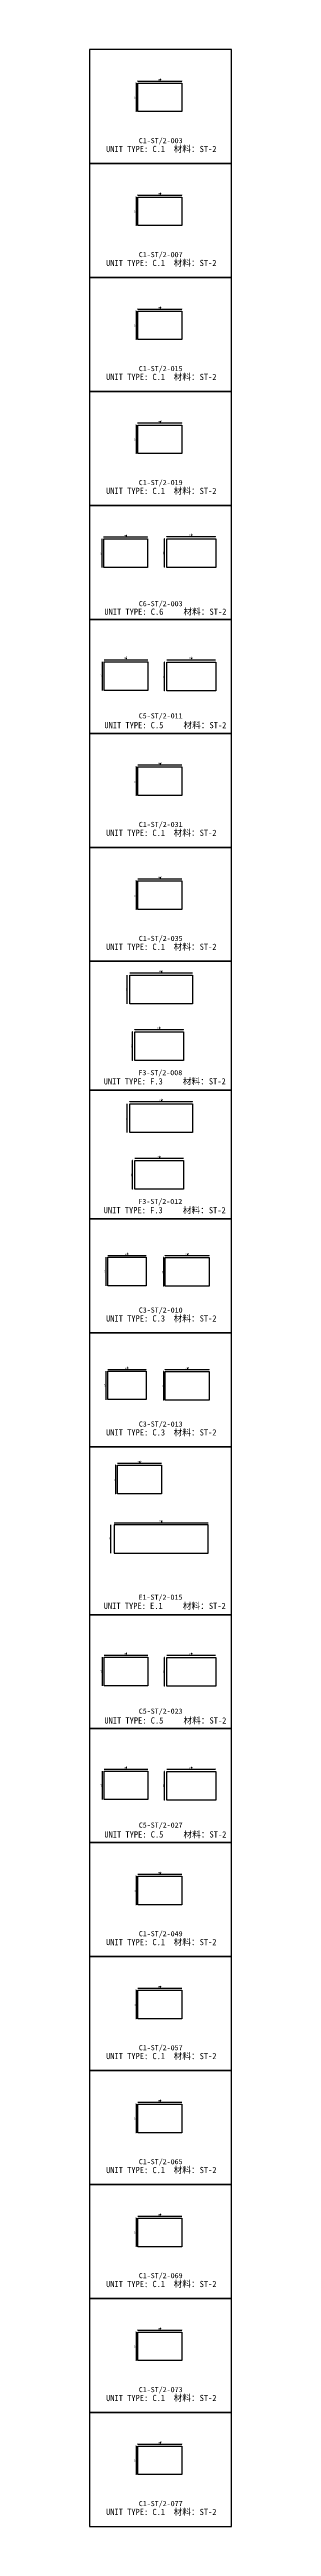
# Model space of a CAD drawing. Header units: millimetres. Extents: x -46966 to 138077, y -48408 to 2116.
# Drawn here: x 68947 to 71739, y -48408 to 47 of the extents above; entities that cross this region are included whole.
import ezdxf
from ezdxf.enums import TextEntityAlignment as Align

# ---------------------------------------------------------------- set-up
doc = ezdxf.new("R2010")
doc.units = ezdxf.units.MM
doc.layers.add('PART_NUMBER', color=3, linetype='Continuous')
doc.styles.add('样式 1', font='')
doc.styles.get('样式 1').set_extended_font_data('NSimSun')
doc.dimstyles.new('副本 ISO-25', dxfattribs={"dimtxt": 25, "dimasz": 10, "dimexe": 1.5, "dimexo": 0.5, "dimtad": 1, "dimlfac": 0.03937, "dimlunit": 5, "dimtxsty": '样式 1', "dimblk": 'ARCHTICK', "dimcen": 2.5, "dimclrd": 256, "dimclrt": 1, "dimazin": 3, "dimtfac": 1, "dimtmove": 0, "dimatfit": 3, "dimfxlon": 1})

# ---------------------------------------------------------------- blocks, each defined once
blk = doc.blocks.new('_ArchTick')
at = {"color": 0, "linetype": 'ByBlock', "const_width": 0.15}
blk.add_lwpolyline([(-0.5, -0.5), (0.5, 0.5)], dxfattribs=at)
blk = doc.blocks.new('*D1265')
at = {"color": 0, "lineweight": -2, "transparency": 16777216}
for p, q in [((69899, -571), (69899, -568)), ((70760, -571), (70760, -568))]:
    blk.add_line(p, q, dxfattribs=at)
at = {"lineweight": -2, "transparency": 16777216}
blk.add_line((69899, -570), (70760, -570), dxfattribs=at)
at = {"layer": 'Defpoints', "color": 0, "transparency": 16777216}
for p in [(69899, -609), (70760, -570), (70760, -609)]:
    blk.add_point(p, dxfattribs=at)
at = {"lineweight": -2, "transparency": 16777216, "xscale": 10, "yscale": 10, "zscale": 10, "rotation": 180}
blk.add_blockref('_ArchTick', (69899, -570), dxfattribs=at)
at = {"lineweight": -2, "transparency": 16777216, "xscale": 10, "yscale": 10, "zscale": 10}
blk.add_blockref('_ArchTick', (70760, -570), dxfattribs=at)
at = {"color": 1, "transparency": 16777216, "insert": (70329, -541), "char_height": 25, "attachment_point": 5, "style": '样式 1'}
blk.add_mtext('\\A1;33{\\H1x;\\S7/8;}"', dxfattribs=at)
blk = doc.blocks.new('*D1266')
at = {"color": 0, "lineweight": -2, "transparency": 16777216}
for p, q in [((69863, -609), (69861, -609)), ((69863, -1168), (69861, -1168))]:
    blk.add_line(p, q, dxfattribs=at)
at = {"lineweight": -2, "transparency": 16777216}
blk.add_line((69862, -609), (69862, -1168), dxfattribs=at)
at = {"layer": 'Defpoints', "color": 0, "transparency": 16777216}
for p in [(69899, -609), (69862, -1168), (69899, -1168)]:
    blk.add_point(p, dxfattribs=at)
at = {"lineweight": -2, "transparency": 16777216, "xscale": 10, "yscale": 10, "zscale": 10}
for p, rotation in [((69862, -609), 90), ((69862, -1168), 270)]:
    blk.add_blockref('_ArchTick', p, dxfattribs=dict(at, rotation=rotation))
at = {"color": 1, "transparency": 16777216, "insert": (69849, -889), "char_height": 25, "attachment_point": 5, "rotation": 90, "style": '样式 1'}
blk.add_mtext('\\A1;22"', dxfattribs=at)
blk = doc.blocks.new('*D1389')
at = {"color": 0, "lineweight": -2, "transparency": 16777216}
for p, q in [((69899, -2800), (69899, -2798)), ((70760, -2800), (70760, -2798))]:
    blk.add_line(p, q, dxfattribs=at)
at = {"lineweight": -2, "transparency": 16777216}
blk.add_line((69899, -2799), (70760, -2799), dxfattribs=at)
at = {"layer": 'Defpoints', "color": 0, "transparency": 16777216}
for p in [(69899, -2839), (70760, -2799), (70760, -2839)]:
    blk.add_point(p, dxfattribs=at)
at = {"lineweight": -2, "transparency": 16777216, "xscale": 10, "yscale": 10, "zscale": 10, "rotation": 180}
blk.add_blockref('_ArchTick', (69899, -2799), dxfattribs=at)
at = {"lineweight": -2, "transparency": 16777216, "xscale": 10, "yscale": 10, "zscale": 10}
blk.add_blockref('_ArchTick', (70760, -2799), dxfattribs=at)
at = {"color": 1, "transparency": 16777216, "insert": (70329, -2770), "char_height": 25, "attachment_point": 5, "style": '样式 1'}
blk.add_mtext('\\A1;33{\\H1x;\\S7/8;}"', dxfattribs=at)
blk = doc.blocks.new('*D1390')
at = {"color": 0, "lineweight": -2, "transparency": 16777216}
for p, q in [((69863, -2839), (69861, -2839)), ((69863, -3398), (69861, -3398))]:
    blk.add_line(p, q, dxfattribs=at)
at = {"lineweight": -2, "transparency": 16777216}
blk.add_line((69862, -2839), (69862, -3398), dxfattribs=at)
at = {"layer": 'Defpoints', "color": 0, "transparency": 16777216}
for p in [(69899, -2839), (69862, -3398), (69899, -3398)]:
    blk.add_point(p, dxfattribs=at)
at = {"lineweight": -2, "transparency": 16777216, "xscale": 10, "yscale": 10, "zscale": 10}
for p, rotation in [((69862, -2839), 90), ((69862, -3398), 270)]:
    blk.add_blockref('_ArchTick', p, dxfattribs=dict(at, rotation=rotation))
at = {"color": 1, "transparency": 16777216, "insert": (69849, -3118), "char_height": 25, "attachment_point": 5, "rotation": 90, "style": '样式 1'}
blk.add_mtext('\\A1;22"', dxfattribs=at)
blk = doc.blocks.new('*D1246')
at = {"color": 0, "lineweight": -2, "transparency": 16777216}
for p, q in [((69899, -5030), (69899, -5027)), ((70760, -5030), (70760, -5027))]:
    blk.add_line(p, q, dxfattribs=at)
at = {"lineweight": -2, "transparency": 16777216}
blk.add_line((69899, -5029), (70760, -5029), dxfattribs=at)
at = {"layer": 'Defpoints', "color": 0, "transparency": 16777216}
for p in [(69899, -5068), (70760, -5029), (70760, -5068)]:
    blk.add_point(p, dxfattribs=at)
at = {"lineweight": -2, "transparency": 16777216, "xscale": 10, "yscale": 10, "zscale": 10, "rotation": 180}
blk.add_blockref('_ArchTick', (69899, -5029), dxfattribs=at)
at = {"lineweight": -2, "transparency": 16777216, "xscale": 10, "yscale": 10, "zscale": 10}
blk.add_blockref('_ArchTick', (70760, -5029), dxfattribs=at)
at = {"color": 1, "transparency": 16777216, "insert": (70329, -5000), "char_height": 25, "attachment_point": 5, "style": '样式 1'}
blk.add_mtext('\\A1;33{\\H1x;\\S7/8;}"', dxfattribs=at)
blk = doc.blocks.new('*D1220')
at = {"color": 0, "lineweight": -2, "transparency": 16777216}
for p, q in [((69863, -5068), (69861, -5068)), ((69863, -5627), (69861, -5627))]:
    blk.add_line(p, q, dxfattribs=at)
at = {"lineweight": -2, "transparency": 16777216}
blk.add_line((69862, -5068), (69862, -5627), dxfattribs=at)
at = {"layer": 'Defpoints', "color": 0, "transparency": 16777216}
for p in [(69899, -5068), (69862, -5627), (69899, -5627)]:
    blk.add_point(p, dxfattribs=at)
at = {"lineweight": -2, "transparency": 16777216, "xscale": 10, "yscale": 10, "zscale": 10}
for p, rotation in [((69862, -5068), 90), ((69862, -5627), 270)]:
    blk.add_blockref('_ArchTick', p, dxfattribs=dict(at, rotation=rotation))
at = {"color": 1, "transparency": 16777216, "insert": (69849, -5348), "char_height": 25, "attachment_point": 5, "rotation": 90, "style": '样式 1'}
blk.add_mtext('\\A1;22"', dxfattribs=at)
blk = doc.blocks.new('*D1144')
at = {"color": 0, "lineweight": -2, "transparency": 16777216}
for p, q in [((69899, -7259), (69899, -7257)), ((70760, -7259), (70760, -7257))]:
    blk.add_line(p, q, dxfattribs=at)
at = {"lineweight": -2, "transparency": 16777216}
blk.add_line((69899, -7258), (70760, -7258), dxfattribs=at)
at = {"layer": 'Defpoints', "color": 0, "transparency": 16777216}
for p in [(70760, -7258), (69899, -7298), (70760, -7298)]:
    blk.add_point(p, dxfattribs=at)
at = {"lineweight": -2, "transparency": 16777216, "xscale": 10, "yscale": 10, "zscale": 10, "rotation": 180}
blk.add_blockref('_ArchTick', (69899, -7258), dxfattribs=at)
at = {"lineweight": -2, "transparency": 16777216, "xscale": 10, "yscale": 10, "zscale": 10}
blk.add_blockref('_ArchTick', (70760, -7258), dxfattribs=at)
at = {"color": 1, "transparency": 16777216, "insert": (70329, -7229), "char_height": 25, "attachment_point": 5, "style": '样式 1'}
blk.add_mtext('\\A1;33{\\H1x;\\S7/8;}"', dxfattribs=at)
blk = doc.blocks.new('*D1145')
at = {"color": 0, "lineweight": -2, "transparency": 16777216}
for p, q in [((69863, -7298), (69861, -7298)), ((69863, -7857), (69861, -7857))]:
    blk.add_line(p, q, dxfattribs=at)
at = {"lineweight": -2, "transparency": 16777216}
blk.add_line((69862, -7298), (69862, -7857), dxfattribs=at)
at = {"layer": 'Defpoints', "color": 0, "transparency": 16777216}
for p in [(69899, -7298), (69862, -7857), (69899, -7857)]:
    blk.add_point(p, dxfattribs=at)
at = {"lineweight": -2, "transparency": 16777216, "xscale": 10, "yscale": 10, "zscale": 10}
for p, rotation in [((69862, -7298), 90), ((69862, -7857), 270)]:
    blk.add_blockref('_ArchTick', p, dxfattribs=dict(at, rotation=rotation))
at = {"color": 1, "transparency": 16777216, "insert": (69849, -7577), "char_height": 25, "attachment_point": 5, "rotation": 90, "style": '样式 1'}
blk.add_mtext('\\A1;22"', dxfattribs=at)
blk = doc.blocks.new('*D1320')
at = {"color": 0, "lineweight": -2, "transparency": 16777216}
for p, q in [((69235, -11892), (69235, -11889)), ((70095, -11892), (70095, -11889))]:
    blk.add_line(p, q, dxfattribs=at)
at = {"lineweight": -2, "transparency": 16777216}
blk.add_line((69235, -11891), (70095, -11891), dxfattribs=at)
at = {"layer": 'Defpoints', "color": 0, "transparency": 16777216}
for p in [(69235, -11930), (70095, -11891), (70095, -11930)]:
    blk.add_point(p, dxfattribs=at)
at = {"lineweight": -2, "transparency": 16777216, "xscale": 10, "yscale": 10, "zscale": 10, "rotation": 180}
blk.add_blockref('_ArchTick', (69235, -11891), dxfattribs=at)
at = {"lineweight": -2, "transparency": 16777216, "xscale": 10, "yscale": 10, "zscale": 10}
blk.add_blockref('_ArchTick', (70095, -11891), dxfattribs=at)
at = {"color": 1, "transparency": 16777216, "insert": (69665, -11862), "char_height": 25, "attachment_point": 5, "style": '样式 1'}
blk.add_mtext('\\A1;33{\\H1x;\\S7/8;}"', dxfattribs=at)
blk = doc.blocks.new('*D1321')
at = {"color": 0, "lineweight": -2, "transparency": 16777216}
for p, q in [((69199, -11930), (69196, -11930)), ((69199, -12489), (69196, -12489))]:
    blk.add_line(p, q, dxfattribs=at)
at = {"lineweight": -2, "transparency": 16777216}
blk.add_line((69198, -11930), (69198, -12489), dxfattribs=at)
at = {"layer": 'Defpoints', "color": 0, "transparency": 16777216}
for p in [(69235, -11930), (69198, -12489), (69235, -12489)]:
    blk.add_point(p, dxfattribs=at)
at = {"lineweight": -2, "transparency": 16777216, "xscale": 10, "yscale": 10, "zscale": 10}
for p, rotation in [((69198, -11930), 90), ((69198, -12489), 270)]:
    blk.add_blockref('_ArchTick', p, dxfattribs=dict(at, rotation=rotation))
at = {"color": 1, "transparency": 16777216, "insert": (69185, -12210), "char_height": 25, "attachment_point": 5, "rotation": 90, "style": '样式 1'}
blk.add_mtext('\\A1;22"', dxfattribs=at)
blk = doc.blocks.new('*D1322')
at = {"color": 0, "lineweight": -2, "transparency": 16777216}
for p, q in [((70466, -11892), (70466, -11889)), ((71425, -11892), (71425, -11889))]:
    blk.add_line(p, q, dxfattribs=at)
at = {"lineweight": -2, "transparency": 16777216}
blk.add_line((70466, -11891), (71425, -11891), dxfattribs=at)
at = {"layer": 'Defpoints', "color": 0, "transparency": 16777216}
for p in [(70466, -11938), (71425, -11891), (71425, -11938)]:
    blk.add_point(p, dxfattribs=at)
at = {"lineweight": -2, "transparency": 16777216, "xscale": 10, "yscale": 10, "zscale": 10, "rotation": 180}
blk.add_blockref('_ArchTick', (70466, -11891), dxfattribs=at)
at = {"lineweight": -2, "transparency": 16777216, "xscale": 10, "yscale": 10, "zscale": 10}
blk.add_blockref('_ArchTick', (71425, -11891), dxfattribs=at)
at = {"color": 1, "transparency": 16777216, "insert": (70946, -11862), "char_height": 25, "attachment_point": 5, "style": '样式 1'}
blk.add_mtext('\\A1;37{\\H1x;\\S3/4;}"', dxfattribs=at)
blk = doc.blocks.new('*D1323')
at = {"color": 0, "lineweight": -2, "transparency": 16777216}
for p, q in [((70419, -11938), (70417, -11938)), ((70419, -12496), (70417, -12496))]:
    blk.add_line(p, q, dxfattribs=at)
at = {"lineweight": -2, "transparency": 16777216}
blk.add_line((70418, -12496), (70418, -11938), dxfattribs=at)
at = {"layer": 'Defpoints', "color": 0, "transparency": 16777216}
for p in [(70418, -11938), (70466, -11938), (70466, -12496)]:
    blk.add_point(p, dxfattribs=at)
at = {"lineweight": -2, "transparency": 16777216, "xscale": 10, "yscale": 10, "zscale": 10}
for p, rotation in [((70418, -11938), 90), ((70418, -12496), 270)]:
    blk.add_blockref('_ArchTick', p, dxfattribs=dict(at, rotation=rotation))
at = {"color": 1, "transparency": 16777216, "insert": (70405, -12217), "char_height": 25, "attachment_point": 5, "rotation": 90, "style": '样式 1'}
blk.add_mtext('\\A1;22"', dxfattribs=at)
blk = doc.blocks.new('*D1330')
at = {"color": 0, "lineweight": -2, "transparency": 16777216}
for p, q in [((69229, -9489), (69229, -9487)), ((70090, -9489), (70090, -9487))]:
    blk.add_line(p, q, dxfattribs=at)
at = {"lineweight": -2, "transparency": 16777216}
blk.add_line((69229, -9488), (70090, -9488), dxfattribs=at)
at = {"layer": 'Defpoints', "color": 0, "transparency": 16777216}
for p in [(69229, -9527), (70090, -9488), (70090, -9527)]:
    blk.add_point(p, dxfattribs=at)
at = {"lineweight": -2, "transparency": 16777216, "xscale": 10, "yscale": 10, "zscale": 10, "rotation": 180}
blk.add_blockref('_ArchTick', (69229, -9488), dxfattribs=at)
at = {"lineweight": -2, "transparency": 16777216, "xscale": 10, "yscale": 10, "zscale": 10}
blk.add_blockref('_ArchTick', (70090, -9488), dxfattribs=at)
at = {"color": 1, "transparency": 16777216, "insert": (69660, -9459), "char_height": 25, "attachment_point": 5, "style": '样式 1'}
blk.add_mtext('\\A1;33{\\H1x;\\S7/8;}"', dxfattribs=at)
blk = doc.blocks.new('*D1331')
at = {"color": 0, "lineweight": -2, "transparency": 16777216}
for p, q in [((69194, -9527), (69191, -9527)), ((69194, -10086), (69191, -10086))]:
    blk.add_line(p, q, dxfattribs=at)
at = {"lineweight": -2, "transparency": 16777216}
blk.add_line((69193, -9527), (69193, -10086), dxfattribs=at)
at = {"layer": 'Defpoints', "color": 0, "transparency": 16777216}
for p in [(69229, -9527), (69193, -10086), (69229, -10086)]:
    blk.add_point(p, dxfattribs=at)
at = {"lineweight": -2, "transparency": 16777216, "xscale": 10, "yscale": 10, "zscale": 10}
for p, rotation in [((69193, -9527), 90), ((69193, -10086), 270)]:
    blk.add_blockref('_ArchTick', p, dxfattribs=dict(at, rotation=rotation))
at = {"color": 1, "transparency": 16777216, "insert": (69180, -9807), "char_height": 25, "attachment_point": 5, "rotation": 90, "style": '样式 1'}
blk.add_mtext('\\A1;22"', dxfattribs=at)
blk = doc.blocks.new('*D1332')
at = {"color": 0, "lineweight": -2, "transparency": 16777216}
for p, q in [((70466, -9478), (70466, -9475)), ((71425, -9478), (71425, -9475))]:
    blk.add_line(p, q, dxfattribs=at)
at = {"lineweight": -2, "transparency": 16777216}
blk.add_line((70466, -9477), (71425, -9477), dxfattribs=at)
at = {"layer": 'Defpoints', "color": 0, "transparency": 16777216}
for p in [(70466, -9524), (71425, -9477), (71425, -9524)]:
    blk.add_point(p, dxfattribs=at)
at = {"lineweight": -2, "transparency": 16777216, "xscale": 10, "yscale": 10, "zscale": 10, "rotation": 180}
blk.add_blockref('_ArchTick', (70466, -9477), dxfattribs=at)
at = {"lineweight": -2, "transparency": 16777216, "xscale": 10, "yscale": 10, "zscale": 10}
blk.add_blockref('_ArchTick', (71425, -9477), dxfattribs=at)
at = {"color": 1, "transparency": 16777216, "insert": (70946, -9448), "char_height": 25, "attachment_point": 5, "style": '样式 1'}
blk.add_mtext('\\A1;37{\\H1x;\\S3/4;}"', dxfattribs=at)
blk = doc.blocks.new('*D1333')
at = {"color": 0, "lineweight": -2, "transparency": 16777216}
for p, q in [((70419, -9524), (70417, -9524)), ((70419, -10082), (70417, -10082))]:
    blk.add_line(p, q, dxfattribs=at)
at = {"lineweight": -2, "transparency": 16777216}
blk.add_line((70418, -10082), (70418, -9524), dxfattribs=at)
at = {"layer": 'Defpoints', "color": 0, "transparency": 16777216}
for p in [(70418, -9524), (70466, -9524), (70466, -10082)]:
    blk.add_point(p, dxfattribs=at)
at = {"lineweight": -2, "transparency": 16777216, "xscale": 10, "yscale": 10, "zscale": 10}
for p, rotation in [((70418, -9524), 90), ((70418, -10082), 270)]:
    blk.add_blockref('_ArchTick', p, dxfattribs=dict(at, rotation=rotation))
at = {"color": 1, "transparency": 16777216, "insert": (70405, -9803), "char_height": 25, "attachment_point": 5, "rotation": 90, "style": '样式 1'}
blk.add_mtext('\\A1;22"', dxfattribs=at)
blk = doc.blocks.new('*D1154')
at = {"color": 0, "lineweight": -2, "transparency": 16777216}
for p, q in [((69899, -13948), (69899, -13946)), ((70760, -13948), (70760, -13946))]:
    blk.add_line(p, q, dxfattribs=at)
at = {"lineweight": -2, "transparency": 16777216}
blk.add_line((69899, -13947), (70760, -13947), dxfattribs=at)
at = {"layer": 'Defpoints', "color": 0, "transparency": 16777216}
for p in [(69899, -13987), (70760, -13947), (70760, -13987)]:
    blk.add_point(p, dxfattribs=at)
at = {"lineweight": -2, "transparency": 16777216, "xscale": 10, "yscale": 10, "zscale": 10, "rotation": 180}
blk.add_blockref('_ArchTick', (69899, -13947), dxfattribs=at)
at = {"lineweight": -2, "transparency": 16777216, "xscale": 10, "yscale": 10, "zscale": 10}
blk.add_blockref('_ArchTick', (70760, -13947), dxfattribs=at)
at = {"color": 1, "transparency": 16777216, "insert": (70329, -13918), "char_height": 25, "attachment_point": 5, "style": '样式 1'}
blk.add_mtext('\\A1;33{\\H1x;\\S7/8;}"', dxfattribs=at)
blk = doc.blocks.new('*D1155')
at = {"color": 0, "lineweight": -2, "transparency": 16777216}
for p, q in [((69863, -13987), (69861, -13987)), ((69863, -14545), (69861, -14545))]:
    blk.add_line(p, q, dxfattribs=at)
at = {"lineweight": -2, "transparency": 16777216}
blk.add_line((69862, -13987), (69862, -14545), dxfattribs=at)
at = {"layer": 'Defpoints', "color": 0, "transparency": 16777216}
for p in [(69899, -13987), (69862, -14545), (69899, -14545)]:
    blk.add_point(p, dxfattribs=at)
at = {"lineweight": -2, "transparency": 16777216, "xscale": 10, "yscale": 10, "zscale": 10}
for p, rotation in [((69862, -13987), 90), ((69862, -14545), 270)]:
    blk.add_blockref('_ArchTick', p, dxfattribs=dict(at, rotation=rotation))
at = {"color": 1, "transparency": 16777216, "insert": (69849, -14266), "char_height": 25, "attachment_point": 5, "rotation": 90, "style": '样式 1'}
blk.add_mtext('\\A1;22"', dxfattribs=at)
blk = doc.blocks.new('*D1443')
at = {"color": 0, "lineweight": -2, "transparency": 16777216}
for p, q in [((69899, -16178), (69899, -16175)), ((70760, -16178), (70760, -16175))]:
    blk.add_line(p, q, dxfattribs=at)
at = {"lineweight": -2, "transparency": 16777216}
blk.add_line((69899, -16177), (70760, -16177), dxfattribs=at)
at = {"layer": 'Defpoints', "color": 0, "transparency": 16777216}
for p in [(69899, -16216), (70760, -16177), (70760, -16216)]:
    blk.add_point(p, dxfattribs=at)
at = {"lineweight": -2, "transparency": 16777216, "xscale": 10, "yscale": 10, "zscale": 10, "rotation": 180}
blk.add_blockref('_ArchTick', (69899, -16177), dxfattribs=at)
at = {"lineweight": -2, "transparency": 16777216, "xscale": 10, "yscale": 10, "zscale": 10}
blk.add_blockref('_ArchTick', (70760, -16177), dxfattribs=at)
at = {"color": 1, "transparency": 16777216, "insert": (70329, -16148), "char_height": 25, "attachment_point": 5, "style": '样式 1'}
blk.add_mtext('\\A1;33{\\H1x;\\S7/8;}"', dxfattribs=at)
blk = doc.blocks.new('*D1444')
at = {"color": 0, "lineweight": -2, "transparency": 16777216}
for p, q in [((69863, -16216), (69861, -16216)), ((69863, -16775), (69861, -16775))]:
    blk.add_line(p, q, dxfattribs=at)
at = {"lineweight": -2, "transparency": 16777216}
blk.add_line((69862, -16216), (69862, -16775), dxfattribs=at)
at = {"layer": 'Defpoints', "color": 0, "transparency": 16777216}
for p in [(69899, -16216), (69862, -16775), (69899, -16775)]:
    blk.add_point(p, dxfattribs=at)
at = {"lineweight": -2, "transparency": 16777216, "xscale": 10, "yscale": 10, "zscale": 10}
for p, rotation in [((69862, -16216), 90), ((69862, -16775), 270)]:
    blk.add_blockref('_ArchTick', p, dxfattribs=dict(at, rotation=rotation))
at = {"color": 1, "transparency": 16777216, "insert": (69849, -16496), "char_height": 25, "attachment_point": 5, "rotation": 90, "style": '样式 1'}
blk.add_mtext('\\A1;22"', dxfattribs=at)
blk = doc.blocks.new('*D1178')
at = {"color": 0, "lineweight": -2, "transparency": 16777216}
for p, q in [((69738, -18016), (69738, -18013)), ((70973, -18016), (70973, -18013))]:
    blk.add_line(p, q, dxfattribs=at)
at = {"lineweight": -2, "transparency": 16777216}
blk.add_line((69738, -18015), (70973, -18015), dxfattribs=at)
at = {"layer": 'Defpoints', "color": 0, "transparency": 16777216}
for p in [(69738, -18059), (70973, -18015), (70973, -18059)]:
    blk.add_point(p, dxfattribs=at)
at = {"lineweight": -2, "transparency": 16777216, "xscale": 10, "yscale": 10, "zscale": 10, "rotation": 180}
blk.add_blockref('_ArchTick', (69738, -18015), dxfattribs=at)
at = {"lineweight": -2, "transparency": 16777216, "xscale": 10, "yscale": 10, "zscale": 10}
blk.add_blockref('_ArchTick', (70973, -18015), dxfattribs=at)
at = {"color": 1, "transparency": 16777216, "insert": (70355, -17986), "char_height": 25, "attachment_point": 5, "style": '样式 1'}
blk.add_mtext('\\A1;48{\\H1x;\\S5/8;}"', dxfattribs=at)
blk = doc.blocks.new('*D1179')
at = {"color": 0, "lineweight": -2, "transparency": 16777216}
for p, q in [((69691, -18059), (69688, -18059)), ((69691, -18618), (69688, -18618))]:
    blk.add_line(p, q, dxfattribs=at)
at = {"lineweight": -2, "transparency": 16777216}
blk.add_line((69690, -18618), (69690, -18059), dxfattribs=at)
at = {"layer": 'Defpoints', "color": 0, "transparency": 16777216}
for p in [(69690, -18059), (69738, -18059), (69738, -18618)]:
    blk.add_point(p, dxfattribs=at)
at = {"lineweight": -2, "transparency": 16777216, "xscale": 10, "yscale": 10, "zscale": 10}
for p, rotation in [((69690, -18059), 90), ((69690, -18618), 270)]:
    blk.add_blockref('_ArchTick', p, dxfattribs=dict(at, rotation=rotation))
at = {"color": 1, "transparency": 16777216, "insert": (69677, -18339), "char_height": 25, "attachment_point": 5, "rotation": 90, "style": '样式 1'}
blk.add_mtext('\\A1;22"', dxfattribs=at)
blk = doc.blocks.new('*D1180')
at = {"color": 0, "lineweight": -2, "transparency": 16777216}
for p, q in [((69838, -19123), (69838, -19120)), ((70797, -19123), (70797, -19120))]:
    blk.add_line(p, q, dxfattribs=at)
at = {"lineweight": -2, "transparency": 16777216}
blk.add_line((69838, -19122), (70797, -19122), dxfattribs=at)
at = {"layer": 'Defpoints', "color": 0, "transparency": 16777216}
for p in [(69838, -19169), (70797, -19122), (70797, -19169)]:
    blk.add_point(p, dxfattribs=at)
at = {"lineweight": -2, "transparency": 16777216, "xscale": 10, "yscale": 10, "zscale": 10, "rotation": 180}
blk.add_blockref('_ArchTick', (69838, -19122), dxfattribs=at)
at = {"lineweight": -2, "transparency": 16777216, "xscale": 10, "yscale": 10, "zscale": 10}
blk.add_blockref('_ArchTick', (70797, -19122), dxfattribs=at)
at = {"color": 1, "transparency": 16777216, "insert": (70318, -19093), "char_height": 25, "attachment_point": 5, "style": '样式 1'}
blk.add_mtext('\\A1;37{\\H1x;\\S3/4;}"', dxfattribs=at)
blk = doc.blocks.new('*D1181')
at = {"color": 0, "lineweight": -2, "transparency": 16777216}
for p, q in [((69791, -19169), (69789, -19169)), ((69791, -19728), (69789, -19728))]:
    blk.add_line(p, q, dxfattribs=at)
at = {"lineweight": -2, "transparency": 16777216}
blk.add_line((69790, -19728), (69790, -19169), dxfattribs=at)
at = {"layer": 'Defpoints', "color": 0, "transparency": 16777216}
for p in [(69790, -19169), (69838, -19169), (69838, -19728)]:
    blk.add_point(p, dxfattribs=at)
at = {"lineweight": -2, "transparency": 16777216, "xscale": 10, "yscale": 10, "zscale": 10}
for p, rotation in [((69790, -19169), 90), ((69790, -19728), 270)]:
    blk.add_blockref('_ArchTick', p, dxfattribs=dict(at, rotation=rotation))
at = {"color": 1, "transparency": 16777216, "insert": (69777, -19448), "char_height": 25, "attachment_point": 5, "rotation": 90, "style": '样式 1'}
blk.add_mtext('\\A1;22"', dxfattribs=at)
blk = doc.blocks.new('*D1453')
at = {"color": 0, "lineweight": -2, "transparency": 16777216}
for p, q in [((69738, -20536), (69738, -20534)), ((70973, -20536), (70973, -20534))]:
    blk.add_line(p, q, dxfattribs=at)
at = {"lineweight": -2, "transparency": 16777216}
blk.add_line((69738, -20535), (70973, -20535), dxfattribs=at)
at = {"layer": 'Defpoints', "color": 0, "transparency": 16777216}
for p in [(69738, -20580), (70973, -20535), (70973, -20580)]:
    blk.add_point(p, dxfattribs=at)
at = {"lineweight": -2, "transparency": 16777216, "xscale": 10, "yscale": 10, "zscale": 10, "rotation": 180}
blk.add_blockref('_ArchTick', (69738, -20535), dxfattribs=at)
at = {"lineweight": -2, "transparency": 16777216, "xscale": 10, "yscale": 10, "zscale": 10}
blk.add_blockref('_ArchTick', (70973, -20535), dxfattribs=at)
at = {"color": 1, "transparency": 16777216, "insert": (70355, -20506), "char_height": 25, "attachment_point": 5, "style": '样式 1'}
blk.add_mtext('\\A1;48{\\H1x;\\S5/8;}"', dxfattribs=at)
blk = doc.blocks.new('*D1454')
at = {"color": 0, "lineweight": -2, "transparency": 16777216}
for p, q in [((69691, -20580), (69688, -20580)), ((69691, -21138), (69688, -21138))]:
    blk.add_line(p, q, dxfattribs=at)
at = {"lineweight": -2, "transparency": 16777216}
blk.add_line((69690, -21138), (69690, -20580), dxfattribs=at)
at = {"layer": 'Defpoints', "color": 0, "transparency": 16777216}
for p in [(69690, -20580), (69738, -20580), (69738, -21138)]:
    blk.add_point(p, dxfattribs=at)
at = {"lineweight": -2, "transparency": 16777216, "xscale": 10, "yscale": 10, "zscale": 10}
for p, rotation in [((69690, -20580), 90), ((69690, -21138), 270)]:
    blk.add_blockref('_ArchTick', p, dxfattribs=dict(at, rotation=rotation))
at = {"color": 1, "transparency": 16777216, "insert": (69677, -20859), "char_height": 25, "attachment_point": 5, "rotation": 90, "style": '样式 1'}
blk.add_mtext('\\A1;22"', dxfattribs=at)
blk = doc.blocks.new('*D1455')
at = {"color": 0, "lineweight": -2, "transparency": 16777216}
for p, q in [((69838, -21643), (69838, -21641)), ((70797, -21643), (70797, -21641))]:
    blk.add_line(p, q, dxfattribs=at)
at = {"lineweight": -2, "transparency": 16777216}
blk.add_line((69838, -21642), (70797, -21642), dxfattribs=at)
at = {"layer": 'Defpoints', "color": 0, "transparency": 16777216}
for p in [(69838, -21689), (70797, -21642), (70797, -21689)]:
    blk.add_point(p, dxfattribs=at)
at = {"lineweight": -2, "transparency": 16777216, "xscale": 10, "yscale": 10, "zscale": 10, "rotation": 180}
blk.add_blockref('_ArchTick', (69838, -21642), dxfattribs=at)
at = {"lineweight": -2, "transparency": 16777216, "xscale": 10, "yscale": 10, "zscale": 10}
blk.add_blockref('_ArchTick', (70797, -21642), dxfattribs=at)
at = {"color": 1, "transparency": 16777216, "insert": (70318, -21613), "char_height": 25, "attachment_point": 5, "style": '样式 1'}
blk.add_mtext('\\A1;37{\\H1x;\\S3/4;}"', dxfattribs=at)
blk = doc.blocks.new('*D1456')
at = {"color": 0, "lineweight": -2, "transparency": 16777216}
for p, q in [((69791, -21689), (69789, -21689)), ((69791, -22248), (69789, -22248))]:
    blk.add_line(p, q, dxfattribs=at)
at = {"lineweight": -2, "transparency": 16777216}
blk.add_line((69790, -22248), (69790, -21689), dxfattribs=at)
at = {"layer": 'Defpoints', "color": 0, "transparency": 16777216}
for p in [(69790, -21689), (69838, -21689), (69838, -22248)]:
    blk.add_point(p, dxfattribs=at)
at = {"lineweight": -2, "transparency": 16777216, "xscale": 10, "yscale": 10, "zscale": 10}
for p, rotation in [((69790, -21689), 90), ((69790, -22248), 270)]:
    blk.add_blockref('_ArchTick', p, dxfattribs=dict(at, rotation=rotation))
at = {"color": 1, "transparency": 16777216, "insert": (69777, -21969), "char_height": 25, "attachment_point": 5, "rotation": 90, "style": '样式 1'}
blk.add_mtext('\\A1;22"', dxfattribs=at)
blk = doc.blocks.new('*D1459')
at = {"color": 0, "lineweight": -2, "transparency": 16777216}
for p, q in [((69309, -23545), (69309, -23542)), ((70064, -23545), (70064, -23542))]:
    blk.add_line(p, q, dxfattribs=at)
at = {"lineweight": -2, "transparency": 16777216}
blk.add_line((69309, -23544), (70064, -23544), dxfattribs=at)
at = {"layer": 'Defpoints', "color": 0, "transparency": 16777216}
for p in [(69309, -23576), (70064, -23544), (70064, -23576)]:
    blk.add_point(p, dxfattribs=at)
at = {"lineweight": -2, "transparency": 16777216, "xscale": 10, "yscale": 10, "zscale": 10, "rotation": 180}
blk.add_blockref('_ArchTick', (69309, -23544), dxfattribs=at)
at = {"lineweight": -2, "transparency": 16777216, "xscale": 10, "yscale": 10, "zscale": 10}
blk.add_blockref('_ArchTick', (70064, -23544), dxfattribs=at)
at = {"color": 1, "transparency": 16777216, "insert": (69686, -23514), "char_height": 25, "attachment_point": 5, "style": '样式 1'}
blk.add_mtext('\\A1;29{\\H1x;\\S3/4;}"', dxfattribs=at)
blk = doc.blocks.new('*D1460')
at = {"color": 0, "lineweight": -2, "transparency": 16777216}
for p, q in [((69270, -23576), (69268, -23576)), ((69270, -24135), (69268, -24135))]:
    blk.add_line(p, q, dxfattribs=at)
at = {"lineweight": -2, "transparency": 16777216}
blk.add_line((69269, -23576), (69269, -24135), dxfattribs=at)
at = {"layer": 'Defpoints', "color": 0, "transparency": 16777216}
for p in [(69309, -23576), (69269, -24135), (69309, -24135)]:
    blk.add_point(p, dxfattribs=at)
at = {"lineweight": -2, "transparency": 16777216, "xscale": 10, "yscale": 10, "zscale": 10}
for p, rotation in [((69269, -23576), 90), ((69269, -24135), 270)]:
    blk.add_blockref('_ArchTick', p, dxfattribs=dict(at, rotation=rotation))
at = {"color": 1, "transparency": 16777216, "insert": (69256, -23856), "char_height": 25, "attachment_point": 5, "rotation": 90, "style": '样式 1'}
blk.add_mtext('\\A1;22"', dxfattribs=at)
blk = doc.blocks.new('*D1461')
at = {"color": 0, "lineweight": -2, "transparency": 16777216}
for p, q in [((70436, -23548), (70436, -23546)), ((71297, -23548), (71297, -23546))]:
    blk.add_line(p, q, dxfattribs=at)
at = {"lineweight": -2, "transparency": 16777216}
blk.add_line((70436, -23547), (71297, -23547), dxfattribs=at)
at = {"layer": 'Defpoints', "color": 0, "transparency": 16777216}
for p in [(70436, -23586), (71297, -23547), (71297, -23586)]:
    blk.add_point(p, dxfattribs=at)
at = {"lineweight": -2, "transparency": 16777216, "xscale": 10, "yscale": 10, "zscale": 10, "rotation": 180}
blk.add_blockref('_ArchTick', (70436, -23547), dxfattribs=at)
at = {"lineweight": -2, "transparency": 16777216, "xscale": 10, "yscale": 10, "zscale": 10}
blk.add_blockref('_ArchTick', (71297, -23547), dxfattribs=at)
at = {"color": 1, "transparency": 16777216, "insert": (70866, -23518), "char_height": 25, "attachment_point": 5, "style": '样式 1'}
blk.add_mtext('\\A1;33{\\H1x;\\S7/8;}"', dxfattribs=at)
blk = doc.blocks.new('*D1462')
at = {"color": 0, "lineweight": -2, "transparency": 16777216}
for p, q in [((70400, -23586), (70398, -23586)), ((70400, -24145), (70398, -24145))]:
    blk.add_line(p, q, dxfattribs=at)
at = {"lineweight": -2, "transparency": 16777216}
blk.add_line((70399, -23586), (70399, -24145), dxfattribs=at)
at = {"layer": 'Defpoints', "color": 0, "transparency": 16777216}
for p in [(70436, -23586), (70399, -24145), (70436, -24145)]:
    blk.add_point(p, dxfattribs=at)
at = {"lineweight": -2, "transparency": 16777216, "xscale": 10, "yscale": 10, "zscale": 10}
for p, rotation in [((70399, -23586), 90), ((70399, -24145), 270)]:
    blk.add_blockref('_ArchTick', p, dxfattribs=dict(at, rotation=rotation))
at = {"color": 1, "transparency": 16777216, "insert": (70386, -23866), "char_height": 25, "attachment_point": 5, "rotation": 90, "style": '样式 1'}
blk.add_mtext('\\A1;22"', dxfattribs=at)
blk = doc.blocks.new('*D1422')
at = {"color": 0, "lineweight": -2, "transparency": 16777216}
for p, q in [((69309, -25774), (69309, -25772)), ((70064, -25774), (70064, -25772))]:
    blk.add_line(p, q, dxfattribs=at)
at = {"lineweight": -2, "transparency": 16777216}
blk.add_line((69309, -25773), (70064, -25773), dxfattribs=at)
at = {"layer": 'Defpoints', "color": 0, "transparency": 16777216}
for p in [(69309, -25806), (70064, -25773), (70064, -25806)]:
    blk.add_point(p, dxfattribs=at)
at = {"lineweight": -2, "transparency": 16777216, "xscale": 10, "yscale": 10, "zscale": 10, "rotation": 180}
blk.add_blockref('_ArchTick', (69309, -25773), dxfattribs=at)
at = {"lineweight": -2, "transparency": 16777216, "xscale": 10, "yscale": 10, "zscale": 10}
blk.add_blockref('_ArchTick', (70064, -25773), dxfattribs=at)
at = {"color": 1, "transparency": 16777216, "insert": (69686, -25744), "char_height": 25, "attachment_point": 5, "style": '样式 1'}
blk.add_mtext('\\A1;29{\\H1x;\\S3/4;}"', dxfattribs=at)
blk = doc.blocks.new('*D1423')
at = {"color": 0, "lineweight": -2, "transparency": 16777216}
for p, q in [((69270, -25806), (69268, -25806)), ((69270, -26365), (69268, -26365))]:
    blk.add_line(p, q, dxfattribs=at)
at = {"lineweight": -2, "transparency": 16777216}
blk.add_line((69269, -25806), (69269, -26365), dxfattribs=at)
at = {"layer": 'Defpoints', "color": 0, "transparency": 16777216}
for p in [(69309, -25806), (69269, -26365), (69309, -26365)]:
    blk.add_point(p, dxfattribs=at)
at = {"lineweight": -2, "transparency": 16777216, "xscale": 10, "yscale": 10, "zscale": 10}
for p, rotation in [((69269, -25806), 90), ((69269, -26365), 270)]:
    blk.add_blockref('_ArchTick', p, dxfattribs=dict(at, rotation=rotation))
at = {"color": 1, "transparency": 16777216, "insert": (69256, -26085), "char_height": 25, "attachment_point": 5, "rotation": 90, "style": '样式 1'}
blk.add_mtext('\\A1;22"', dxfattribs=at)
blk = doc.blocks.new('*D1424')
at = {"color": 0, "lineweight": -2, "transparency": 16777216}
for p, q in [((70436, -25778), (70436, -25775)), ((71297, -25778), (71297, -25775))]:
    blk.add_line(p, q, dxfattribs=at)
at = {"lineweight": -2, "transparency": 16777216}
blk.add_line((70436, -25777), (71297, -25777), dxfattribs=at)
at = {"layer": 'Defpoints', "color": 0, "transparency": 16777216}
for p in [(70436, -25816), (71297, -25777), (71297, -25816)]:
    blk.add_point(p, dxfattribs=at)
at = {"lineweight": -2, "transparency": 16777216, "xscale": 10, "yscale": 10, "zscale": 10, "rotation": 180}
blk.add_blockref('_ArchTick', (70436, -25777), dxfattribs=at)
at = {"lineweight": -2, "transparency": 16777216, "xscale": 10, "yscale": 10, "zscale": 10}
blk.add_blockref('_ArchTick', (71297, -25777), dxfattribs=at)
at = {"color": 1, "transparency": 16777216, "insert": (70866, -25748), "char_height": 25, "attachment_point": 5, "style": '样式 1'}
blk.add_mtext('\\A1;33{\\H1x;\\S7/8;}"', dxfattribs=at)
blk = doc.blocks.new('*D1425')
at = {"color": 0, "lineweight": -2, "transparency": 16777216}
for p, q in [((70400, -25816), (70398, -25816)), ((70400, -26375), (70398, -26375))]:
    blk.add_line(p, q, dxfattribs=at)
at = {"lineweight": -2, "transparency": 16777216}
blk.add_line((70399, -25816), (70399, -26375), dxfattribs=at)
at = {"layer": 'Defpoints', "color": 0, "transparency": 16777216}
for p in [(70436, -25816), (70399, -26375), (70436, -26375)]:
    blk.add_point(p, dxfattribs=at)
at = {"lineweight": -2, "transparency": 16777216, "xscale": 10, "yscale": 10, "zscale": 10}
for p, rotation in [((70399, -25816), 90), ((70399, -26375), 270)]:
    blk.add_blockref('_ArchTick', p, dxfattribs=dict(at, rotation=rotation))
at = {"color": 1, "transparency": 16777216, "insert": (70386, -26095), "char_height": 25, "attachment_point": 5, "rotation": 90, "style": '样式 1'}
blk.add_mtext('\\A1;22"', dxfattribs=at)
blk = doc.blocks.new('*D1506')
at = {"color": 0, "lineweight": -2, "transparency": 16777216}
for p, q in [((69499, -27610), (69499, -27607)), ((70359, -27610), (70359, -27607))]:
    blk.add_line(p, q, dxfattribs=at)
at = {"lineweight": -2, "transparency": 16777216}
blk.add_line((69499, -27609), (70359, -27609), dxfattribs=at)
at = {"layer": 'Defpoints', "color": 0, "transparency": 16777216}
for p in [(70359, -27609), (69499, -27648), (70359, -27648)]:
    blk.add_point(p, dxfattribs=at)
at = {"lineweight": -2, "transparency": 16777216, "xscale": 10, "yscale": 10, "zscale": 10, "rotation": 180}
blk.add_blockref('_ArchTick', (69499, -27609), dxfattribs=at)
at = {"lineweight": -2, "transparency": 16777216, "xscale": 10, "yscale": 10, "zscale": 10}
blk.add_blockref('_ArchTick', (70359, -27609), dxfattribs=at)
at = {"color": 1, "transparency": 16777216, "insert": (69929, -27579), "char_height": 25, "attachment_point": 5, "style": '样式 1'}
blk.add_mtext('\\A1;33{\\H1x;\\S7/8;}"', dxfattribs=at)
blk = doc.blocks.new('*D1507')
at = {"color": 0, "lineweight": -2, "transparency": 16777216}
for p, q in [((69463, -27648), (69461, -27648)), ((69463, -28207), (69461, -28207))]:
    blk.add_line(p, q, dxfattribs=at)
at = {"lineweight": -2, "transparency": 16777216}
blk.add_line((69462, -27648), (69462, -28207), dxfattribs=at)
at = {"layer": 'Defpoints', "color": 0, "transparency": 16777216}
for p in [(69499, -27648), (69462, -28207), (69499, -28207)]:
    blk.add_point(p, dxfattribs=at)
at = {"lineweight": -2, "transparency": 16777216, "xscale": 10, "yscale": 10, "zscale": 10}
for p, rotation in [((69462, -27648), 90), ((69462, -28207), 270)]:
    blk.add_blockref('_ArchTick', p, dxfattribs=dict(at, rotation=rotation))
at = {"color": 1, "transparency": 16777216, "insert": (69449, -27927), "char_height": 25, "attachment_point": 5, "rotation": 90, "style": '样式 1'}
blk.add_mtext('\\A1;22"', dxfattribs=at)
blk = doc.blocks.new('*D1508')
at = {"color": 0, "lineweight": -2, "transparency": 16777216}
for p, q in [((69431, -28775), (69431, -28773)), ((71279, -28775), (71279, -28773))]:
    blk.add_line(p, q, dxfattribs=at)
at = {"lineweight": -2, "transparency": 16777216}
blk.add_line((69431, -28774), (71279, -28774), dxfattribs=at)
at = {"layer": 'Defpoints', "color": 0, "transparency": 16777216}
for p in [(69431, -28811), (71279, -28774), (71279, -28811)]:
    blk.add_point(p, dxfattribs=at)
at = {"lineweight": -2, "transparency": 16777216, "xscale": 10, "yscale": 10, "zscale": 10, "rotation": 180}
blk.add_blockref('_ArchTick', (69431, -28774), dxfattribs=at)
at = {"lineweight": -2, "transparency": 16777216, "xscale": 10, "yscale": 10, "zscale": 10}
blk.add_blockref('_ArchTick', (71279, -28774), dxfattribs=at)
at = {"color": 1, "transparency": 16777216, "insert": (70355, -28745), "char_height": 25, "attachment_point": 5, "style": '样式 1'}
blk.add_mtext('\\A1;72{\\H1x;\\S3/4;}"', dxfattribs=at)
blk = doc.blocks.new('*D1509')
at = {"color": 0, "lineweight": -2, "transparency": 16777216}
for p, q in [((69369, -28811), (69367, -28811)), ((69369, -29370), (69367, -29370))]:
    blk.add_line(p, q, dxfattribs=at)
at = {"lineweight": -2, "transparency": 16777216}
blk.add_line((69368, -29370), (69368, -28811), dxfattribs=at)
at = {"layer": 'Defpoints', "color": 0, "transparency": 16777216}
for p in [(69368, -28811), (69431, -28811), (69431, -29370)]:
    blk.add_point(p, dxfattribs=at)
at = {"lineweight": -2, "transparency": 16777216, "xscale": 10, "yscale": 10, "zscale": 10}
for p, rotation in [((69368, -28811), 90), ((69368, -29370), 270)]:
    blk.add_blockref('_ArchTick', p, dxfattribs=dict(at, rotation=rotation))
at = {"color": 1, "transparency": 16777216, "insert": (69355, -29090), "char_height": 25, "attachment_point": 5, "rotation": 90, "style": '样式 1'}
blk.add_mtext('\\A1;22"', dxfattribs=at)
blk = doc.blocks.new('*D1278')
at = {"color": 0, "lineweight": -2, "transparency": 16777216}
for p, q in [((69235, -31363), (69235, -31360)), ((70095, -31363), (70095, -31360))]:
    blk.add_line(p, q, dxfattribs=at)
at = {"lineweight": -2, "transparency": 16777216}
blk.add_line((69235, -31362), (70095, -31362), dxfattribs=at)
at = {"layer": 'Defpoints', "color": 0, "transparency": 16777216}
for p in [(69235, -31401), (70095, -31362), (70095, -31401)]:
    blk.add_point(p, dxfattribs=at)
at = {"lineweight": -2, "transparency": 16777216, "xscale": 10, "yscale": 10, "zscale": 10, "rotation": 180}
blk.add_blockref('_ArchTick', (69235, -31362), dxfattribs=at)
at = {"lineweight": -2, "transparency": 16777216, "xscale": 10, "yscale": 10, "zscale": 10}
blk.add_blockref('_ArchTick', (70095, -31362), dxfattribs=at)
at = {"color": 1, "transparency": 16777216, "insert": (69665, -31332), "char_height": 25, "attachment_point": 5, "style": '样式 1'}
blk.add_mtext('\\A1;33{\\H1x;\\S7/8;}"', dxfattribs=at)
blk = doc.blocks.new('*D1279')
at = {"color": 0, "lineweight": -2, "transparency": 16777216}
for p, q in [((69199, -31401), (69196, -31401)), ((69199, -31960), (69196, -31960))]:
    blk.add_line(p, q, dxfattribs=at)
at = {"lineweight": -2, "transparency": 16777216}
blk.add_line((69198, -31401), (69198, -31960), dxfattribs=at)
at = {"layer": 'Defpoints', "color": 0, "transparency": 16777216}
for p in [(69235, -31401), (69198, -31960), (69235, -31960)]:
    blk.add_point(p, dxfattribs=at)
at = {"lineweight": -2, "transparency": 16777216, "xscale": 10, "yscale": 10, "zscale": 10}
for p, rotation in [((69198, -31401), 90), ((69198, -31960), 270)]:
    blk.add_blockref('_ArchTick', p, dxfattribs=dict(at, rotation=rotation))
at = {"color": 1, "transparency": 16777216, "insert": (69185, -31680), "char_height": 25, "attachment_point": 5, "rotation": 90, "style": '样式 1'}
blk.add_mtext('\\A1;22"', dxfattribs=at)
blk = doc.blocks.new('*D1280')
at = {"color": 0, "lineweight": -2, "transparency": 16777216}
for p, q in [((70466, -31363), (70466, -31360)), ((71425, -31363), (71425, -31360))]:
    blk.add_line(p, q, dxfattribs=at)
at = {"lineweight": -2, "transparency": 16777216}
blk.add_line((70466, -31362), (71425, -31362), dxfattribs=at)
at = {"layer": 'Defpoints', "color": 0, "transparency": 16777216}
for p in [(70466, -31408), (71425, -31362), (71425, -31408)]:
    blk.add_point(p, dxfattribs=at)
at = {"lineweight": -2, "transparency": 16777216, "xscale": 10, "yscale": 10, "zscale": 10, "rotation": 180}
blk.add_blockref('_ArchTick', (70466, -31362), dxfattribs=at)
at = {"lineweight": -2, "transparency": 16777216, "xscale": 10, "yscale": 10, "zscale": 10}
blk.add_blockref('_ArchTick', (71425, -31362), dxfattribs=at)
at = {"color": 1, "transparency": 16777216, "insert": (70946, -31332), "char_height": 25, "attachment_point": 5, "style": '样式 1'}
blk.add_mtext('\\A1;37{\\H1x;\\S3/4;}"', dxfattribs=at)
blk = doc.blocks.new('*D1281')
at = {"color": 0, "lineweight": -2, "transparency": 16777216}
for p, q in [((70419, -31408), (70417, -31408)), ((70419, -31967), (70417, -31967))]:
    blk.add_line(p, q, dxfattribs=at)
at = {"lineweight": -2, "transparency": 16777216}
blk.add_line((70418, -31967), (70418, -31408), dxfattribs=at)
at = {"layer": 'Defpoints', "color": 0, "transparency": 16777216}
for p in [(70418, -31408), (70466, -31408), (70466, -31967)]:
    blk.add_point(p, dxfattribs=at)
at = {"lineweight": -2, "transparency": 16777216, "xscale": 10, "yscale": 10, "zscale": 10}
for p, rotation in [((70418, -31408), 90), ((70418, -31967), 270)]:
    blk.add_blockref('_ArchTick', p, dxfattribs=dict(at, rotation=rotation))
at = {"color": 1, "transparency": 16777216, "insert": (70405, -31688), "char_height": 25, "attachment_point": 5, "rotation": 90, "style": '样式 1'}
blk.add_mtext('\\A1;22"', dxfattribs=at)
blk = doc.blocks.new('*D1530')
at = {"color": 0, "lineweight": -2, "transparency": 16777216}
for p, q in [((69235, -33592), (69235, -33590)), ((70095, -33592), (70095, -33590))]:
    blk.add_line(p, q, dxfattribs=at)
at = {"lineweight": -2, "transparency": 16777216}
blk.add_line((69235, -33591), (70095, -33591), dxfattribs=at)
at = {"layer": 'Defpoints', "color": 0, "transparency": 16777216}
for p in [(69235, -33631), (70095, -33591), (70095, -33631)]:
    blk.add_point(p, dxfattribs=at)
at = {"lineweight": -2, "transparency": 16777216, "xscale": 10, "yscale": 10, "zscale": 10, "rotation": 180}
blk.add_blockref('_ArchTick', (69235, -33591), dxfattribs=at)
at = {"lineweight": -2, "transparency": 16777216, "xscale": 10, "yscale": 10, "zscale": 10}
blk.add_blockref('_ArchTick', (70095, -33591), dxfattribs=at)
at = {"color": 1, "transparency": 16777216, "insert": (69665, -33562), "char_height": 25, "attachment_point": 5, "style": '样式 1'}
blk.add_mtext('\\A1;33{\\H1x;\\S7/8;}"', dxfattribs=at)
blk = doc.blocks.new('*D1531')
at = {"color": 0, "lineweight": -2, "transparency": 16777216}
for p, q in [((69199, -33631), (69196, -33631)), ((69199, -34189), (69196, -34189))]:
    blk.add_line(p, q, dxfattribs=at)
at = {"lineweight": -2, "transparency": 16777216}
blk.add_line((69198, -33631), (69198, -34189), dxfattribs=at)
at = {"layer": 'Defpoints', "color": 0, "transparency": 16777216}
for p in [(69235, -33631), (69198, -34189), (69235, -34189)]:
    blk.add_point(p, dxfattribs=at)
at = {"lineweight": -2, "transparency": 16777216, "xscale": 10, "yscale": 10, "zscale": 10}
for p, rotation in [((69198, -33631), 90), ((69198, -34189), 270)]:
    blk.add_blockref('_ArchTick', p, dxfattribs=dict(at, rotation=rotation))
at = {"color": 1, "transparency": 16777216, "insert": (69185, -33910), "char_height": 25, "attachment_point": 5, "rotation": 90, "style": '样式 1'}
blk.add_mtext('\\A1;22"', dxfattribs=at)
blk = doc.blocks.new('*D1532')
at = {"color": 0, "lineweight": -2, "transparency": 16777216}
for p, q in [((70466, -33592), (70466, -33590)), ((71425, -33592), (71425, -33590))]:
    blk.add_line(p, q, dxfattribs=at)
at = {"lineweight": -2, "transparency": 16777216}
blk.add_line((70466, -33591), (71425, -33591), dxfattribs=at)
at = {"layer": 'Defpoints', "color": 0, "transparency": 16777216}
for p in [(70466, -33638), (71425, -33591), (71425, -33638)]:
    blk.add_point(p, dxfattribs=at)
at = {"lineweight": -2, "transparency": 16777216, "xscale": 10, "yscale": 10, "zscale": 10, "rotation": 180}
blk.add_blockref('_ArchTick', (70466, -33591), dxfattribs=at)
at = {"lineweight": -2, "transparency": 16777216, "xscale": 10, "yscale": 10, "zscale": 10}
blk.add_blockref('_ArchTick', (71425, -33591), dxfattribs=at)
at = {"color": 1, "transparency": 16777216, "insert": (70946, -33562), "char_height": 25, "attachment_point": 5, "style": '样式 1'}
blk.add_mtext('\\A1;37{\\H1x;\\S3/4;}"', dxfattribs=at)
blk = doc.blocks.new('*D1533')
at = {"color": 0, "lineweight": -2, "transparency": 16777216}
for p, q in [((70419, -33638), (70417, -33638)), ((70419, -34197), (70417, -34197))]:
    blk.add_line(p, q, dxfattribs=at)
at = {"lineweight": -2, "transparency": 16777216}
blk.add_line((70418, -34197), (70418, -33638), dxfattribs=at)
at = {"layer": 'Defpoints', "color": 0, "transparency": 16777216}
for p in [(70418, -33638), (70466, -33638), (70466, -34197)]:
    blk.add_point(p, dxfattribs=at)
at = {"lineweight": -2, "transparency": 16777216, "xscale": 10, "yscale": 10, "zscale": 10}
for p, rotation in [((70418, -33638), 90), ((70418, -34197), 270)]:
    blk.add_blockref('_ArchTick', p, dxfattribs=dict(at, rotation=rotation))
at = {"color": 1, "transparency": 16777216, "insert": (70405, -33917), "char_height": 25, "attachment_point": 5, "rotation": 90, "style": '样式 1'}
blk.add_mtext('\\A1;22"', dxfattribs=at)
blk = doc.blocks.new('*D1399')
at = {"color": 0, "lineweight": -2, "transparency": 16777216}
for p, q in [((69899, -35648), (69899, -35646)), ((70760, -35648), (70760, -35646))]:
    blk.add_line(p, q, dxfattribs=at)
at = {"lineweight": -2, "transparency": 16777216}
blk.add_line((69899, -35647), (70760, -35647), dxfattribs=at)
at = {"layer": 'Defpoints', "color": 0, "transparency": 16777216}
for p in [(69899, -35687), (70760, -35647), (70760, -35687)]:
    blk.add_point(p, dxfattribs=at)
at = {"lineweight": -2, "transparency": 16777216, "xscale": 10, "yscale": 10, "zscale": 10, "rotation": 180}
blk.add_blockref('_ArchTick', (69899, -35647), dxfattribs=at)
at = {"lineweight": -2, "transparency": 16777216, "xscale": 10, "yscale": 10, "zscale": 10}
blk.add_blockref('_ArchTick', (70760, -35647), dxfattribs=at)
at = {"color": 1, "transparency": 16777216, "insert": (70329, -35618), "char_height": 25, "attachment_point": 5, "style": '样式 1'}
blk.add_mtext('\\A1;33{\\H1x;\\S7/8;}"', dxfattribs=at)
blk = doc.blocks.new('*D1400')
at = {"color": 0, "lineweight": -2, "transparency": 16777216}
for p, q in [((69863, -35687), (69861, -35687)), ((69863, -36246), (69861, -36246))]:
    blk.add_line(p, q, dxfattribs=at)
at = {"lineweight": -2, "transparency": 16777216}
blk.add_line((69862, -35687), (69862, -36246), dxfattribs=at)
at = {"layer": 'Defpoints', "color": 0, "transparency": 16777216}
for p in [(69899, -35687), (69862, -36246), (69899, -36246)]:
    blk.add_point(p, dxfattribs=at)
at = {"lineweight": -2, "transparency": 16777216, "xscale": 10, "yscale": 10, "zscale": 10}
for p, rotation in [((69862, -35687), 90), ((69862, -36246), 270)]:
    blk.add_blockref('_ArchTick', p, dxfattribs=dict(at, rotation=rotation))
at = {"color": 1, "transparency": 16777216, "insert": (69849, -35966), "char_height": 25, "attachment_point": 5, "rotation": 90, "style": '样式 1'}
blk.add_mtext('\\A1;22"', dxfattribs=at)
blk = doc.blocks.new('*D1522')
at = {"color": 0, "lineweight": -2, "transparency": 16777216}
for p, q in [((69899, -37878), (69899, -37876)), ((70760, -37878), (70760, -37876))]:
    blk.add_line(p, q, dxfattribs=at)
at = {"lineweight": -2, "transparency": 16777216}
blk.add_line((69899, -37877), (70760, -37877), dxfattribs=at)
at = {"layer": 'Defpoints', "color": 0, "transparency": 16777216}
for p in [(69899, -37916), (70760, -37877), (70760, -37916)]:
    blk.add_point(p, dxfattribs=at)
at = {"lineweight": -2, "transparency": 16777216, "xscale": 10, "yscale": 10, "zscale": 10, "rotation": 180}
blk.add_blockref('_ArchTick', (69899, -37877), dxfattribs=at)
at = {"lineweight": -2, "transparency": 16777216, "xscale": 10, "yscale": 10, "zscale": 10}
blk.add_blockref('_ArchTick', (70760, -37877), dxfattribs=at)
at = {"color": 1, "transparency": 16777216, "insert": (70329, -37848), "char_height": 25, "attachment_point": 5, "style": '样式 1'}
blk.add_mtext('\\A1;33{\\H1x;\\S7/8;}"', dxfattribs=at)
blk = doc.blocks.new('*D1523')
at = {"color": 0, "lineweight": -2, "transparency": 16777216}
for p, q in [((69863, -37916), (69861, -37916)), ((69863, -38475), (69861, -38475))]:
    blk.add_line(p, q, dxfattribs=at)
at = {"lineweight": -2, "transparency": 16777216}
blk.add_line((69862, -37916), (69862, -38475), dxfattribs=at)
at = {"layer": 'Defpoints', "color": 0, "transparency": 16777216}
for p in [(69899, -37916), (69862, -38475), (69899, -38475)]:
    blk.add_point(p, dxfattribs=at)
at = {"lineweight": -2, "transparency": 16777216, "xscale": 10, "yscale": 10, "zscale": 10}
for p, rotation in [((69862, -37916), 90), ((69862, -38475), 270)]:
    blk.add_blockref('_ArchTick', p, dxfattribs=dict(at, rotation=rotation))
at = {"color": 1, "transparency": 16777216, "insert": (69849, -38196), "char_height": 25, "attachment_point": 5, "rotation": 90, "style": '样式 1'}
blk.add_mtext('\\A1;22"', dxfattribs=at)
blk = doc.blocks.new('*D1168')
at = {"color": 0, "lineweight": -2, "transparency": 16777216}
for p, q in [((69899, -40108), (69899, -40105)), ((70760, -40108), (70760, -40105))]:
    blk.add_line(p, q, dxfattribs=at)
at = {"lineweight": -2, "transparency": 16777216}
blk.add_line((69899, -40107), (70760, -40107), dxfattribs=at)
at = {"layer": 'Defpoints', "color": 0, "transparency": 16777216}
for p in [(69899, -40146), (70760, -40107), (70760, -40146)]:
    blk.add_point(p, dxfattribs=at)
at = {"lineweight": -2, "transparency": 16777216, "xscale": 10, "yscale": 10, "zscale": 10, "rotation": 180}
blk.add_blockref('_ArchTick', (69899, -40107), dxfattribs=at)
at = {"lineweight": -2, "transparency": 16777216, "xscale": 10, "yscale": 10, "zscale": 10}
blk.add_blockref('_ArchTick', (70760, -40107), dxfattribs=at)
at = {"color": 1, "transparency": 16777216, "insert": (70329, -40078), "char_height": 25, "attachment_point": 5, "style": '样式 1'}
blk.add_mtext('\\A1;33{\\H1x;\\S7/8;}"', dxfattribs=at)
blk = doc.blocks.new('*D1169')
at = {"color": 0, "lineweight": -2, "transparency": 16777216}
for p, q in [((69863, -40146), (69861, -40146)), ((69863, -40705), (69861, -40705))]:
    blk.add_line(p, q, dxfattribs=at)
at = {"lineweight": -2, "transparency": 16777216}
blk.add_line((69862, -40146), (69862, -40705), dxfattribs=at)
at = {"layer": 'Defpoints', "color": 0, "transparency": 16777216}
for p in [(69899, -40146), (69862, -40705), (69899, -40705)]:
    blk.add_point(p, dxfattribs=at)
at = {"lineweight": -2, "transparency": 16777216, "xscale": 10, "yscale": 10, "zscale": 10}
for p, rotation in [((69862, -40146), 90), ((69862, -40705), 270)]:
    blk.add_blockref('_ArchTick', p, dxfattribs=dict(at, rotation=rotation))
at = {"color": 1, "transparency": 16777216, "insert": (69849, -40425), "char_height": 25, "attachment_point": 5, "rotation": 90, "style": '样式 1'}
blk.add_mtext('\\A1;22"', dxfattribs=at)
blk = doc.blocks.new('*D1344')
at = {"color": 0, "lineweight": -2, "transparency": 16777216}
for p, q in [((69899, -42337), (69899, -42335)), ((70760, -42337), (70760, -42335))]:
    blk.add_line(p, q, dxfattribs=at)
at = {"lineweight": -2, "transparency": 16777216}
blk.add_line((69899, -42336), (70760, -42336), dxfattribs=at)
at = {"layer": 'Defpoints', "color": 0, "transparency": 16777216}
for p in [(69899, -42376), (70760, -42336), (70760, -42376)]:
    blk.add_point(p, dxfattribs=at)
at = {"lineweight": -2, "transparency": 16777216, "xscale": 10, "yscale": 10, "zscale": 10, "rotation": 180}
blk.add_blockref('_ArchTick', (69899, -42336), dxfattribs=at)
at = {"lineweight": -2, "transparency": 16777216, "xscale": 10, "yscale": 10, "zscale": 10}
blk.add_blockref('_ArchTick', (70760, -42336), dxfattribs=at)
at = {"color": 1, "transparency": 16777216, "insert": (70329, -42307), "char_height": 25, "attachment_point": 5, "style": '样式 1'}
blk.add_mtext('\\A1;33{\\H1x;\\S7/8;}"', dxfattribs=at)
blk = doc.blocks.new('*D1345')
at = {"color": 0, "lineweight": -2, "transparency": 16777216}
for p, q in [((69863, -42376), (69861, -42376)), ((69863, -42934), (69861, -42934))]:
    blk.add_line(p, q, dxfattribs=at)
at = {"lineweight": -2, "transparency": 16777216}
blk.add_line((69862, -42376), (69862, -42934), dxfattribs=at)
at = {"layer": 'Defpoints', "color": 0, "transparency": 16777216}
for p in [(69899, -42376), (69862, -42934), (69899, -42934)]:
    blk.add_point(p, dxfattribs=at)
at = {"lineweight": -2, "transparency": 16777216, "xscale": 10, "yscale": 10, "zscale": 10}
for p, rotation in [((69862, -42376), 90), ((69862, -42934), 270)]:
    blk.add_blockref('_ArchTick', p, dxfattribs=dict(at, rotation=rotation))
at = {"color": 1, "transparency": 16777216, "insert": (69849, -42655), "char_height": 25, "attachment_point": 5, "rotation": 90, "style": '样式 1'}
blk.add_mtext('\\A1;22"', dxfattribs=at)
blk = doc.blocks.new('*D1542')
at = {"color": 0, "lineweight": -2, "transparency": 16777216}
for p, q in [((69899, -44567), (69899, -44564)), ((70760, -44567), (70760, -44564))]:
    blk.add_line(p, q, dxfattribs=at)
at = {"lineweight": -2, "transparency": 16777216}
blk.add_line((69899, -44566), (70760, -44566), dxfattribs=at)
at = {"layer": 'Defpoints', "color": 0, "transparency": 16777216}
for p in [(70760, -44566), (69899, -44605), (70760, -44605)]:
    blk.add_point(p, dxfattribs=at)
at = {"lineweight": -2, "transparency": 16777216, "xscale": 10, "yscale": 10, "zscale": 10, "rotation": 180}
blk.add_blockref('_ArchTick', (69899, -44566), dxfattribs=at)
at = {"lineweight": -2, "transparency": 16777216, "xscale": 10, "yscale": 10, "zscale": 10}
blk.add_blockref('_ArchTick', (70760, -44566), dxfattribs=at)
at = {"color": 1, "transparency": 16777216, "insert": (70329, -44537), "char_height": 25, "attachment_point": 5, "style": '样式 1'}
blk.add_mtext('\\A1;33{\\H1x;\\S7/8;}"', dxfattribs=at)
blk = doc.blocks.new('*D1543')
at = {"color": 0, "lineweight": -2, "transparency": 16777216}
for p, q in [((69863, -44605), (69861, -44605)), ((69863, -45164), (69861, -45164))]:
    blk.add_line(p, q, dxfattribs=at)
at = {"lineweight": -2, "transparency": 16777216}
blk.add_line((69862, -44605), (69862, -45164), dxfattribs=at)
at = {"layer": 'Defpoints', "color": 0, "transparency": 16777216}
for p in [(69899, -44605), (69862, -45164), (69899, -45164)]:
    blk.add_point(p, dxfattribs=at)
at = {"lineweight": -2, "transparency": 16777216, "xscale": 10, "yscale": 10, "zscale": 10}
for p, rotation in [((69862, -44605), 90), ((69862, -45164), 270)]:
    blk.add_blockref('_ArchTick', p, dxfattribs=dict(at, rotation=rotation))
at = {"color": 1, "transparency": 16777216, "insert": (69849, -44885), "char_height": 25, "attachment_point": 5, "rotation": 90, "style": '样式 1'}
blk.add_mtext('\\A1;22"', dxfattribs=at)
blk = doc.blocks.new('*D1552')
at = {"color": 0, "lineweight": -2, "transparency": 16777216}
for p, q in [((69899, -46796), (69899, -46794)), ((70760, -46796), (70760, -46794))]:
    blk.add_line(p, q, dxfattribs=at)
at = {"lineweight": -2, "transparency": 16777216}
blk.add_line((69899, -46795), (70760, -46795), dxfattribs=at)
at = {"layer": 'Defpoints', "color": 0, "transparency": 16777216}
for p in [(69899, -46835), (70760, -46795), (70760, -46835)]:
    blk.add_point(p, dxfattribs=at)
at = {"lineweight": -2, "transparency": 16777216, "xscale": 10, "yscale": 10, "zscale": 10, "rotation": 180}
blk.add_blockref('_ArchTick', (69899, -46795), dxfattribs=at)
at = {"lineweight": -2, "transparency": 16777216, "xscale": 10, "yscale": 10, "zscale": 10}
blk.add_blockref('_ArchTick', (70760, -46795), dxfattribs=at)
at = {"color": 1, "transparency": 16777216, "insert": (70329, -46766), "char_height": 25, "attachment_point": 5, "style": '样式 1'}
blk.add_mtext('\\A1;33{\\H1x;\\S7/8;}"', dxfattribs=at)
blk = doc.blocks.new('*D1553')
at = {"color": 0, "lineweight": -2, "transparency": 16777216}
for p, q in [((69863, -46835), (69861, -46835)), ((69863, -47394), (69861, -47394))]:
    blk.add_line(p, q, dxfattribs=at)
at = {"lineweight": -2, "transparency": 16777216}
blk.add_line((69862, -46835), (69862, -47394), dxfattribs=at)
at = {"layer": 'Defpoints', "color": 0, "transparency": 16777216}
for p in [(69899, -46835), (69862, -47394), (69899, -47394)]:
    blk.add_point(p, dxfattribs=at)
at = {"lineweight": -2, "transparency": 16777216, "xscale": 10, "yscale": 10, "zscale": 10}
for p, rotation in [((69862, -46835), 90), ((69862, -47394), 270)]:
    blk.add_blockref('_ArchTick', p, dxfattribs=dict(at, rotation=rotation))
at = {"color": 1, "transparency": 16777216, "insert": (69849, -47114), "char_height": 25, "attachment_point": 5, "rotation": 90, "style": '样式 1'}
blk.add_mtext('\\A1;22"', dxfattribs=at)

msp = doc.modelspace()

# ---------------------------------------------------------------- linework, layer by layer
at = {"color": 1}
for points in [[(68946.677, -2182.31), (71738.551, -2182.31), (71738.551, 47.257), (68946.677, 47.257)], [(68946.677, -4411.877), (71738.551, -4411.877), (71738.551, -2182.31), (68946.677, -2182.31)], [(68946.677, -6641.444), (71738.551, -6641.444), (71738.551, -4411.877), (68946.677, -4411.877)], [(68946.677, -8871.012), (71738.551, -8871.012), (71738.551, -6641.444), (68946.677, -6641.444)], [(68946.677, -11100.579), (71738.551, -11100.579), (71738.551, -8871.012), (68946.677, -8871.012)], [(68946.677, -13330.146), (71738.551, -13330.146), (71738.551, -11100.579), (68946.677, -11100.579)], [(68946.677, -15559.713), (71738.551, -15559.713), (71738.551, -13330.146), (68946.677, -13330.146)], [(68946.677, -17789.28), (71738.551, -17789.28), (71738.551, -15559.713), (68946.677, -15559.713)], [(68946.677, -20309.699), (71738.551, -20309.699), (71738.551, -17789.28), (68946.677, -17789.28)], [(68946.677, -22830.117), (71738.551, -22830.117), (71738.551, -20309.699), (68946.677, -20309.699)], [(68946.677, -25059.684), (71738.551, -25059.684), (71738.551, -22830.117), (68946.677, -22830.117)], [(68946.677, -27289.251), (71738.551, -27289.251), (71738.551, -25059.684), (68946.677, -25059.684)], [(68946.677, -30571.307), (71738.551, -30571.307), (71738.551, -27289.251), (68946.677, -27289.251)], [(68946.677, -32800.875), (71738.551, -32800.875), (71738.551, -30571.307), (68946.677, -30571.307)], [(68946.677, -35030.442), (71738.551, -35030.442), (71738.551, -32800.875), (68946.677, -32800.875)], [(68946.677, -37260.009), (71738.551, -37260.009), (71738.551, -35030.442), (68946.677, -35030.442)], [(68946.677, -39489.576), (71738.551, -39489.576), (71738.551, -37260.009), (68946.677, -37260.009)], [(68946.677, -41719.144), (71738.551, -41719.144), (71738.551, -39489.576), (68946.677, -39489.576)], [(68946.677, -43948.711), (71738.551, -43948.711), (71738.551, -41719.144), (68946.677, -41719.144)], [(68946.677, -46178.278), (71738.551, -46178.278), (71738.551, -43948.711), (68946.677, -43948.711)], [(68946.677, -48407.845), (71738.551, -48407.845), (71738.551, -46178.278), (68946.677, -46178.278)]]:
    msp.add_lwpolyline(points, close=True, dxfattribs=at)
for points in [[(69899.076, -609.211), (70759.501, -609.211), (70759.501, -1168.011), (69899.076, -1168.011)], [(69899.076, -2838.778), (70759.501, -2838.778), (70759.501, -3397.578), (69899.076, -3397.578)], [(69899.076, -5068.345), (70759.501, -5068.345), (70759.501, -5627.145), (69899.076, -5627.145)], [(69899.076, -7297.913), (70759.501, -7297.913), (70759.501, -7856.713), (69899.076, -7856.713)], [(69229.43, -9527.48), (70089.855, -9527.48), (70089.855, -10086.28), (69229.43, -10086.28)], [(70466.402, -9523.573), (71425.252, -9523.573), (71425.252, -10082.373), (70466.402, -10082.373)], [(69234.614, -11930.255), (70095.039, -11930.255), (70095.039, -12489.055), (69234.614, -12489.055)], [(70466.402, -11937.685), (71425.252, -11937.685), (71425.252, -12496.485), (70466.402, -12496.485)], [(69899.076, -13986.614), (70759.501, -13986.614), (70759.501, -14545.414), (69899.076, -14545.414)], [(69899.076, -16216.181), (70759.501, -16216.181), (70759.501, -16774.981), (69899.076, -16774.981)], [(69737.717, -18059.259), (70972.792, -18059.259), (70972.792, -18618.059), (69737.717, -18618.059)], [(69838.261, -19168.843), (70797.111, -19168.843), (70797.111, -19727.643), (69838.261, -19727.643)], [(69737.717, -20579.677), (70972.792, -20579.677), (70972.792, -21138.477), (69737.717, -21138.477)], [(69838.261, -21689.261), (70797.111, -21689.261), (70797.111, -22248.061), (69838.261, -22248.061)], [(69308.534, -23576.236), (70064.184, -23576.236), (70064.184, -24135.036), (69308.534, -24135.036)], [(70436.12, -23586.469), (71296.545, -23586.469), (71296.545, -24145.269), (70436.12, -24145.269)], [(69308.534, -25805.803), (70064.184, -25805.803), (70064.184, -26364.603), (69308.534, -26364.603)], [(70436.12, -25816.037), (71296.545, -25816.037), (71296.545, -26374.837), (70436.12, -26374.837)], [(69498.995, -27647.958), (70359.42, -27647.958), (70359.42, -28206.758), (69498.995, -28206.758)], [(71278.948, -28810.855), (69431.098, -28810.855), (69431.098, -29369.655), (71278.948, -29369.655)], [(69234.614, -31400.984), (70095.039, -31400.984), (70095.039, -31959.784), (69234.614, -31959.784)], [(70466.402, -31408.414), (71425.252, -31408.414), (71425.252, -31967.214), (70466.402, -31967.214)], [(69234.614, -33630.551), (70095.039, -33630.551), (70095.039, -34189.351), (69234.614, -34189.351)], [(70466.402, -33637.981), (71425.252, -33637.981), (71425.252, -34196.781), (70466.402, -34196.781)], [(69899.076, -35686.91), (70759.501, -35686.91), (70759.501, -36245.71), (69899.076, -36245.71)], [(69899.076, -37916.477), (70759.501, -37916.477), (70759.501, -38475.277), (69899.076, -38475.277)], [(69899.076, -40146.045), (70759.501, -40146.045), (70759.501, -40704.845), (69899.076, -40704.845)], [(69899.076, -42375.612), (70759.501, -42375.612), (70759.501, -42934.412), (69899.076, -42934.412)], [(69899.076, -44605.179), (70759.501, -44605.179), (70759.501, -45163.979), (69899.076, -45163.979)], [(69899.076, -46834.746), (70759.501, -46834.746), (70759.501, -47393.546), (69899.076, -47393.546)]]:
    msp.add_lwpolyline(points, close=True)

# ---------------------------------------------------------------- texts
at = {"style": '样式 1'}
for s, p in [('UNIT TYPE: C.1', (69274.305, -1958.815)), ('材料：ST-2', (70600.586, -1958.815)), ('UNIT TYPE: C.1', (69274.305, -4188.382)), ('材料：ST-2', (70600.586, -4188.382)), ('UNIT TYPE: C.1', (69274.305, -6417.949)), ('材料：ST-2', (70600.586, -6417.949)), ('UNIT TYPE: C.1', (69274.305, -8647.516)), ('材料：ST-2', (70600.586, -8647.516)), ('UNIT TYPE: C.6', (69241.004, -11010.411)), ('材料：ST-2', (70793.729, -11010.411)), ('UNIT TYPE: C.5', (69241.004, -13230.277)), ('材料：ST-2', (70793.729, -13230.277)), ('UNIT TYPE: C.1', (69274.305, -15336.218)), ('材料：ST-2', (70600.586, -15336.218)), ('UNIT TYPE: C.1', (69274.305, -17565.785)), ('材料：ST-2', (70600.586, -17565.785)), ('UNIT TYPE: F.3', (69228.663, -20198.342)), ('材料：ST-2', (70781.388, -20198.342)), ('UNIT TYPE: F.3', (69228.663, -22718.76)), ('材料：ST-2', (70781.388, -22718.76)), ('材料：ST-2', (70600.586, -24836.189)), ('UNIT TYPE: C.3', (69274.305, -24836.189)), ('UNIT TYPE: C.3', (69274.305, -27065.756)), ('材料：ST-2', (70600.586, -27065.756)), ('UNIT TYPE: E.1', (69228.663, -30459.951)), ('材料：ST-2', (70781.388, -30459.951)), ('UNIT TYPE: C.5', (69241.004, -32701.006)), ('材料：ST-2', (70793.729, -32701.006)), ('UNIT TYPE: C.5', (69241.004, -34930.573)), ('材料：ST-2', (70793.729, -34930.573)), ('UNIT TYPE: C.1', (69274.305, -37036.514)), ('材料：ST-2', (70600.586, -37036.514)), ('UNIT TYPE: C.1', (69274.305, -39266.081)), ('材料：ST-2', (70600.586, -39266.081)), ('UNIT TYPE: C.1', (69274.305, -41495.648)), ('材料：ST-2', (70600.586, -41495.648)), ('UNIT TYPE: C.1', (69274.305, -43725.215)), ('材料：ST-2', (70600.586, -43725.215)), ('UNIT TYPE: C.1', (69274.305, -45954.783)), ('材料：ST-2', (70600.586, -45954.783)), ('UNIT TYPE: C.1', (69274.305, -48184.35)), ('材料：ST-2', (70600.586, -48184.35))]:
    msp.add_text(s, height=121.5865, dxfattribs=at).set_placement(p)
at = {"layer": 'PART_NUMBER', "color": 3, "style": '样式 1'}
for s, p in [('C1-ST/2-003', (70346.541, -1734.479)), ('C1-ST/2-007', (70346.541, -3964.046)), ('C1-ST/2-015', (70346.541, -6193.613)), ('C1-ST/2-019', (70346.541, -8423.181)), ('C6-ST/2-003', (70346.541, -10792.748)), ('C5-ST/2-011', (70346.541, -12987.315)), ('C1-ST/2-031', (70346.541, -15111.882)), ('C1-ST/2-035', (70346.541, -17341.45)), ('F3-ST/2-008', (70338.764, -19966.868)), ('F3-ST/2-012', (70338.764, -22487.286)), ('C3-ST/2-010', (70346.541, -24611.853)), ('C3-ST/2-013', (70346.541, -26841.42)), ('E1-ST/2-015', (70342.686, -30228.477)), ('C5-ST/2-023', (70346.541, -32458.044)), ('C5-ST/2-027', (70346.541, -34687.611)), ('C1-ST/2-049', (70346.541, -36812.178)), ('C1-ST/2-057', (70346.541, -39041.745)), ('C1-ST/2-065', (70346.541, -41271.313)), ('C1-ST/2-069', (70346.541, -43500.88)), ('C1-ST/2-073', (70346.541, -45730.447)), ('C1-ST/2-077', (70346.541, -47960.014))]:
    msp.add_text(s, height=100, dxfattribs=at).set_placement(p, align=Align.MIDDLE_CENTER)

# ---------------------------------------------------------------- dimensions: what is measured, and where the dimension line sits
for base, p1, p2, picture, middle in [((69862.429, -1168.011), (69899.076, -609.211), (69899.076, -1168.011), '*D1266', (69849.304, -888.611)), ((69862.429, -3397.578), (69899.076, -2838.778), (69899.076, -3397.578), '*D1390', (69849.304, -3118.178)), ((69862.429, -5627.145), (69899.076, -5068.345), (69899.076, -5627.145), '*D1220', (69849.304, -5347.745)), ((69862.429, -7856.713), (69899.076, -7297.913), (69899.076, -7856.713), '*D1145', (69849.304, -7577.313)), ((69192.783, -10086.28), (69229.43, -9527.48), (69229.43, -10086.28), '*D1331', (69179.658, -9806.88)), ((70418.293, -9523.573), (70466.402, -10082.373), (70466.402, -9523.573), '*D1333', (70405.168, -9802.973)), ((69197.968, -12489.055), (69234.614, -11930.255), (69234.614, -12489.055), '*D1321', (69184.843, -12209.655)), ((70418.293, -11937.685), (70466.402, -12496.485), (70466.402, -11937.685), '*D1323', (70405.168, -12217.085)), ((69862.429, -14545.414), (69899.076, -13986.614), (69899.076, -14545.414), '*D1155', (69849.304, -14266.014)), ((69862.429, -16774.981), (69899.076, -16216.181), (69899.076, -16774.981), '*D1444', (69849.304, -16495.581)), ((69689.953, -18059.259), (69737.717, -18618.059), (69737.717, -18059.259), '*D1179', (69676.828, -18338.659)), ((69790.153, -19168.843), (69838.261, -19727.643), (69838.261, -19168.843), '*D1181', (69777.028, -19448.243)), ((69689.953, -20579.677), (69737.717, -21138.477), (69737.717, -20579.677), '*D1454', (69676.828, -20859.077)), ((69790.153, -21689.261), (69838.261, -22248.061), (69838.261, -21689.261), '*D1456', (69777.028, -21968.661)), ((69269.207, -24135.036), (69308.534, -23576.236), (69308.534, -24135.036), '*D1460', (69256.082, -23855.636)), ((70399.473, -24145.269), (70436.12, -23586.469), (70436.12, -24145.269), '*D1462', (70386.348, -23865.869)), ((69269.207, -26364.603), (69308.534, -25805.803), (69308.534, -26364.603), '*D1423', (69256.082, -26085.203)), ((70399.473, -26374.837), (70436.12, -25816.037), (70436.12, -26374.837), '*D1425', (70386.348, -26095.437)), ((69462.348, -28206.758), (69498.995, -27647.958), (69498.995, -28206.758), '*D1507', (69449.223, -27927.358)), ((69368.427, -28810.855), (69431.098, -29369.655), (69431.098, -28810.855), '*D1509', (69355.302, -29090.255)), ((69197.968, -31959.784), (69234.614, -31400.984), (69234.614, -31959.784), '*D1279', (69184.843, -31680.384)), ((70418.293, -31408.414), (70466.402, -31967.214), (70466.402, -31408.414), '*D1281', (70405.168, -31687.814)), ((69197.968, -34189.351), (69234.614, -33630.551), (69234.614, -34189.351), '*D1531', (69184.843, -33909.951)), ((70418.293, -33637.981), (70466.402, -34196.781), (70466.402, -33637.981), '*D1533', (70405.168, -33917.381)), ((69862.429, -36245.71), (69899.076, -35686.91), (69899.076, -36245.71), '*D1400', (69849.304, -35966.31)), ((69862.429, -38475.277), (69899.076, -37916.477), (69899.076, -38475.277), '*D1523', (69849.304, -38195.877)), ((69862.429, -40704.845), (69899.076, -40146.045), (69899.076, -40704.845), '*D1169', (69849.304, -40425.445)), ((69862.429, -42934.412), (69899.076, -42375.612), (69899.076, -42934.412), '*D1345', (69849.304, -42655.012)), ((69862.429, -45163.979), (69899.076, -44605.179), (69899.076, -45163.979), '*D1543', (69849.304, -44884.579)), ((69862.429, -47393.546), (69899.076, -46834.746), (69899.076, -47393.546), '*D1553', (69849.304, -47114.146))]:
    dim = msp.add_linear_dim(base=base, p1=p1, p2=p2, angle=90, dimstyle='副本 ISO-25')
    dim.commit()
    dim.dimension.update_dxf_attribs({"geometry": picture, "text_midpoint": middle})
for base, p1, p2, picture, middle in [((70759.501, -569.784), (69899.076, -609.211), (70759.501, -609.211), '*D1265', (70329.288, -540.691)), ((70759.501, -2799.351), (69899.076, -2838.778), (70759.501, -2838.778), '*D1389', (70329.288, -2770.258)), ((70759.501, -5028.919), (69899.076, -5068.345), (70759.501, -5068.345), '*D1246', (70329.288, -4999.825)), ((70759.501, -7258.486), (69899.076, -7297.913), (70759.501, -7297.913), '*D1144', (70329.288, -7229.393)), ((70089.855, -9488.053), (69229.43, -9527.48), (70089.855, -9527.48), '*D1330', (69659.642, -9458.96)), ((71425.252, -9476.716), (70466.402, -9523.573), (71425.252, -9523.573), '*D1332', (70945.827, -9447.623)), ((70095.039, -11890.829), (69234.614, -11930.255), (70095.039, -11930.255), '*D1320', (69664.827, -11861.735)), ((71425.252, -11890.829), (70466.402, -11937.685), (71425.252, -11937.685), '*D1322', (70945.827, -11861.735)), ((70759.501, -13947.188), (69899.076, -13986.614), (70759.501, -13986.614), '*D1154', (70329.288, -13918.094)), ((70759.501, -16176.755), (69899.076, -16216.181), (70759.501, -16216.181), '*D1443', (70329.288, -16147.661)), ((70972.792, -18014.73), (69737.717, -18059.259), (70972.792, -18059.259), '*D1178', (70355.254, -17985.637)), ((70797.111, -19121.986), (69838.261, -19168.843), (70797.111, -19168.843), '*D1180', (70317.686, -19092.893)), ((70972.792, -20535.149), (69737.717, -20579.677), (70972.792, -20579.677), '*D1453', (70355.254, -20506.055)), ((70797.111, -21642.405), (69838.261, -21689.261), (70797.111, -21689.261), '*D1455', (70317.686, -21613.311)), ((70064.184, -23543.551), (69308.534, -23576.236), (70064.184, -23576.236), '*D1459', (69686.359, -23514.458)), ((71296.545, -23547.043), (70436.12, -23586.469), (71296.545, -23586.469), '*D1461', (70866.332, -23517.949)), ((70064.184, -25773.118), (69308.534, -25805.803), (70064.184, -25805.803), '*D1422', (69686.359, -25744.025)), ((71296.545, -25776.61), (70436.12, -25816.037), (71296.545, -25816.037), '*D1424', (70866.332, -25747.516)), ((70359.42, -27608.532), (69498.995, -27647.958), (70359.42, -27647.958), '*D1506', (69929.207, -27579.438)), ((71278.948, -28774.395), (69431.098, -28810.855), (71278.948, -28810.855), '*D1508', (70355.023, -28745.301)), ((70095.039, -31361.557), (69234.614, -31400.984), (70095.039, -31400.984), '*D1278', (69664.827, -31332.464)), ((71425.252, -31361.557), (70466.402, -31408.414), (71425.252, -31408.414), '*D1280', (70945.827, -31332.464)), ((70095.039, -33591.125), (69234.614, -33630.551), (70095.039, -33630.551), '*D1530', (69664.827, -33562.031)), ((71425.252, -33591.125), (70466.402, -33637.981), (71425.252, -33637.981), '*D1532', (70945.827, -33562.031)), ((70759.501, -35647.483), (69899.076, -35686.91), (70759.501, -35686.91), '*D1399', (70329.288, -35618.39)), ((70759.501, -37877.051), (69899.076, -37916.477), (70759.501, -37916.477), '*D1522', (70329.288, -37847.957)), ((70759.501, -40106.618), (69899.076, -40146.045), (70759.501, -40146.045), '*D1168', (70329.288, -40077.525)), ((70759.501, -42336.185), (69899.076, -42375.612), (70759.501, -42375.612), '*D1344', (70329.288, -42307.092)), ((70759.501, -44565.752), (69899.076, -44605.179), (70759.501, -44605.179), '*D1542', (70329.288, -44536.659)), ((70759.501, -46795.32), (69899.076, -46834.746), (70759.501, -46834.746), '*D1552', (70329.288, -46766.226))]:
    dim = msp.add_linear_dim(base=base, p1=p1, p2=p2, dimstyle='副本 ISO-25')
    dim.commit()
    dim.dimension.update_dxf_attribs({"geometry": picture, "text_midpoint": middle})

doc.saveas('drawing.dxf')
